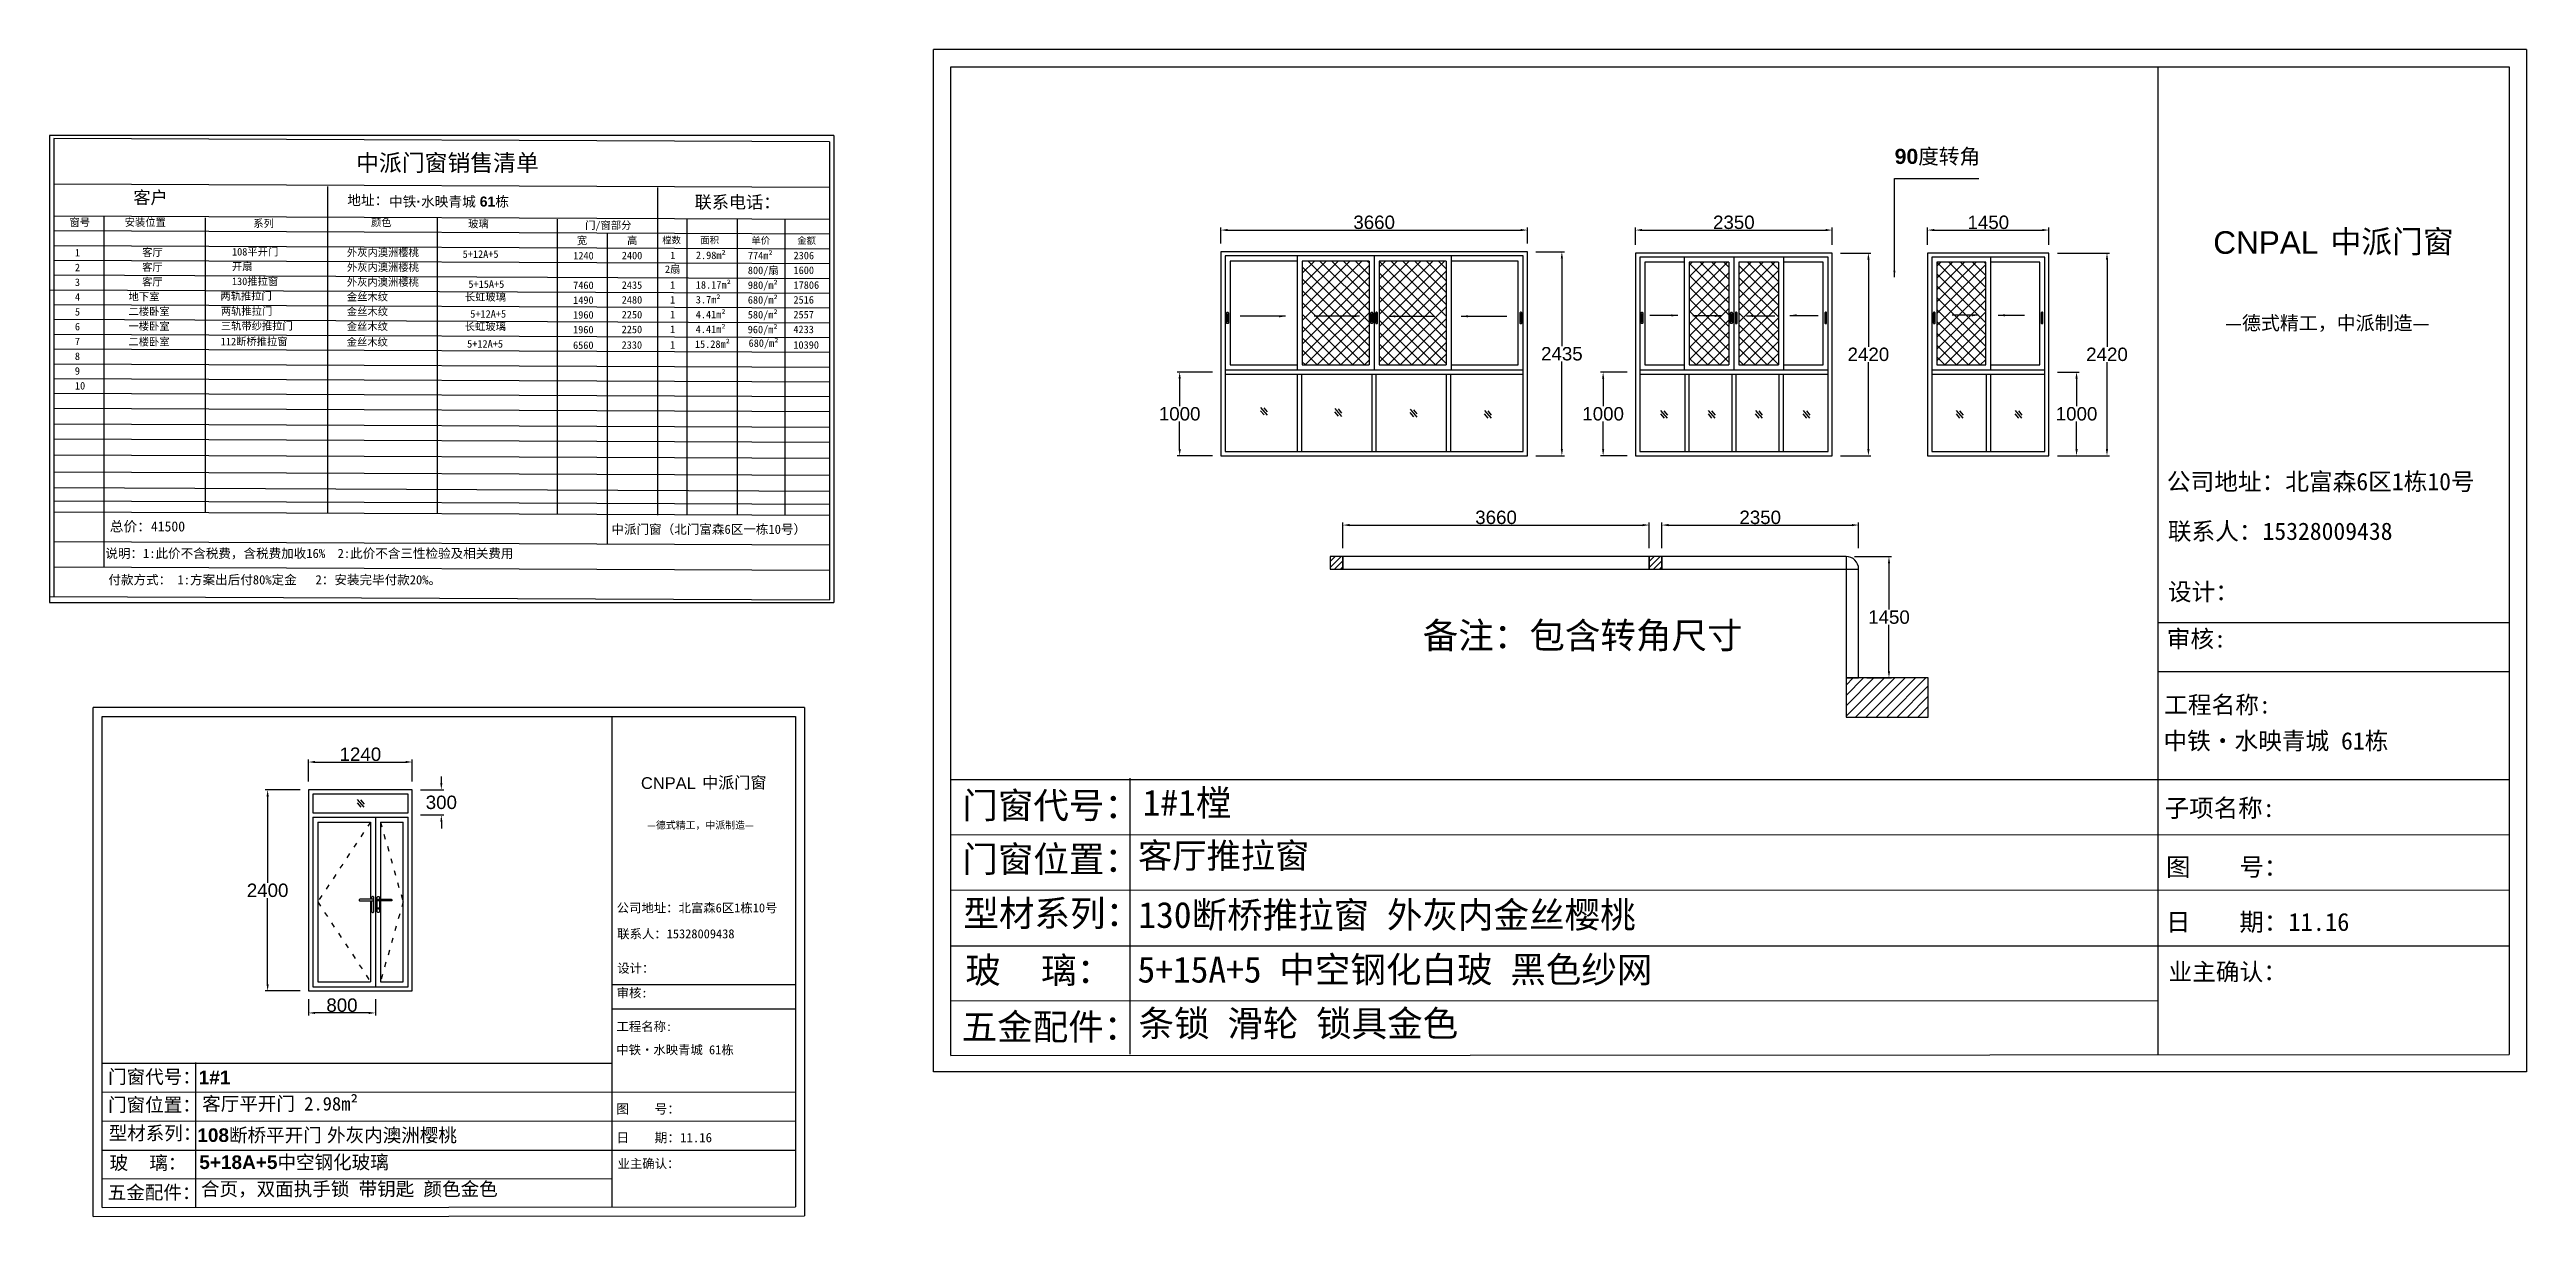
# Model space of a CAD drawing. Header units: inches. Extents: x -138455 to 599497, y -747149 to 13167.
# Drawn here: x 281208 to 310792, y -441854 to -427925 of the extents above; entities that cross this region are included whole.
import ezdxf

# ---------------------------------------------------------------- set-up
doc = ezdxf.new("R2010")
doc.units = ezdxf.units.IN
doc.header["$MEASUREMENT"] = 0
doc.header["$PDMODE"] = 35
doc.header["$PDSIZE"] = -3
doc.linetypes.add('ACAD_ISO03W100', pattern=[30, 12, -18])
doc.layers.add('0 @ 1', color=7, linetype='Continuous')
doc.styles.add('Annotative', font='arialbd.ttf')
doc.styles.add('MtXpl_', font='')
doc.styles.get("Standard").update_dxf_attribs({"font": 'arial.ttf'})
doc.styles.get('MtXpl_').set_extended_font_data('SimSun')
doc.dimstyles.get("Standard").update_dxf_attribs({"dimtxt": 80, "dimasz": 70, "dimexe": 40, "dimexo": 80, "dimgap": 0, "dimtad": 1, "dimtih": 1, "dimtoh": 1, "dimdec": 0, "dimzin": 0, "dimdsep": 46, "dimtxsty": 'Standard', "dimcen": 0.09, "dimadec": 0, "dimazin": 0, "dimtfac": 1, "dimtdec": 0, "dimtofl": 0, "dimtmove": 0, "dimatfit": 3, "dimfxl": 0, "dimtolj": 1, "dimtzin": 0, "dimarcsym": 0})

msp = doc.modelspace()

# ---------------------------------------------------------------- texts
for height, p in [(269.64, (307051, -430363.1)), (140.78, (288272, -436751.5))]:
    msp.add_text('CNPAL', height=height).set_placement(p)
at = {"style": 'MtXpl_'}
for s, height, p in [('中派门窗', 269.64, (308451, -430352)), ('—德式精工，中派制造—', 165.935, (307192, -431272.1)), ('公司地址：北富森6区1栋10号', 207.419, (306496.7, -433185.5)), ('联系人：15328009438', 207.419, (306508, -433778.4)), ('设计：', 207.42, (306508.3, -434500.7)), ('审核:', 207.42, (306495.1, -435063.1)), ('工程名称:', 207.42, (306464.8, -435850.3)), ('中铁·水映青城 61栋', 207.419, (306456.2, -436280.9)), ('中派门窗', 140.78, (289002.9, -436745.7)), ('子项名称:', 214.34, (306471.4, -437086.2)), ('—德式精工，中派制造—', 86.632, (288345.6, -437226)), ('图    号：', 214.34, (306486.8, -437789.1)), ('公司地址：北富森6区1栋10号', 108.29, (287982.6, -438225)), ('联系人：15328009438', 108.29, (287988.5, -438534.6)), ('日    期：11.16', 214.336, (306487.5, -438445.7)), ('设计：', 108.29, (287988.7, -438945.5)), ('业主确认：', 207.42, (306516.3, -439037)), ('审核:', 108.29, (287981.7, -439239.1)), ('工程名称:', 108.29, (287980.1, -439641)), ('中铁·水映青城 61栋', 108.29, (287977.7, -439918.6)), ('图    号：', 111.9, (287977.4, -440626.4)), ('日    期：11.16', 111.902, (287977.8, -440969.2)), ('业主确认：', 108.29, (287992.8, -441277.8))]:
    msp.add_text(s, height=height, dxfattribs=at).set_placement(p)
at = {"layer": '0 @ 1', "style": 'Annotative'}
for s, height, p in [('中铁·水映青城 61栋', 120, (285261.8, -429799.6)), ('门窗代号：', 311.13, (292110.2, -437102.7)), ('门窗位置：', 311.13, (292110.2, -437743.7)), ('型材系列：', 311.13, (292123.3, -438391.2)), ('玻    璃：', 311.13, (292145, -439070.1)), ('五金配件：', 311.13, (292102.5, -439746.6)), ('门窗代号：', 162.44, (281907.6, -440268)), ('1#1', 162.44, (282990.1, -440275.8)), ('门窗位置：', 162.44, (281907.6, -440602.6)), ('型材系列：', 162.44, (281914.4, -440940.7)), ('108断桥平开门 外灰内澳洲樱桃', 162.436, (282973.4, -440965.1)), ('玻    璃：', 162.44, (281925.8, -441295.1)), ('5+18A+5中空钢化玻璃', 162.436, (282996.9, -441288.1)), ('五金配件：', 162.44, (281903.6, -441648.3))]:
    msp.add_text(s, height=height, dxfattribs=at).set_placement(p)
at = {"layer": '0 @ 1', "attachment_point": 1, "style": 'Annotative'}
for s, width, heights, insert, char_height in [('{\\fSimSun|b1|i0|c134|p2;中派门窗销售清单}', 2802.276, [0], (284869.7, -429175.9), 200), ('90{\\fSimSun|b1|i0|c134|p2;度转角}', 1130.589, [0], (303246.3, -429110), 180.693), ('{\\fSimSun|b1|i0|c134|p2;客户}', 485.592, [0], (282209.9, -429616), 150), ('{\\fSimSun|b1|i0|c134|p2;地址：}', 3483.473, [0], (284764.5, -429662.7), 120), ('{\\fSimSun|b1|i0|c134|p2;联系电话：}', 1409.924, [0], (288914, -429671), 150), ('{\\fSimSun|b1|i0|c134|p2;窗号}', 485.592, [0], (281447.2, -429942.5), 90), ('{\\fSimSun|b1|i0|c134|p2;安装位置}', 706.927, [0], (282106.9, -429941.9), 90), ('{\\fSimSun|b1|i0|c134|p2;系列}', 485.592, [0], (283642.1, -429955.1), 90), ('{\\fSimSun|b1|i0|c134|p2;颜色}', 485.592, [0], (285048.2, -429943.8), 90), ('{\\fSimSun|b1|i0|c134|p2;玻璃}', 485.592, [0], (286208.6, -429959.7), 90), ('{\\fSimSun|b1|i0|c134|p2;门/窗部分}', 603.897, [0], (287605.9, -429977.4), 90), ('{\\fSimSun|b1|i0|c134|p2;1}', 485.592, [0], (281511.5, -430304.8), 90), ('{\\fSimSun|b1|i0|c134|p2;客厅}', 1226.654, [0], (282314.3, -430300), 90), ('{\\fSimSun|b1|i0|c134|p2;108平开门}', 1528.495, [129], (283387.7, -430293.4), 90), ('{\\fSimSun|b1|i0|c134|p2;外灰内澳洲樱桃}', 1460.301, [0], (284760.9, -430303.1), 90), ('{\\fSimSun|b1|i0|c134|p2;5+12A+5}', 1460.301, [0], (286142.4, -430321.2), 90), ('{\\fSimSun|b1|i0|c134|p2;1240}', 1460.301, [0], (287462.9, -430340.8), 90), ('{\\fSimSun|b1|i0|c134|p2;宽 }', 603.897, [0], (287507, -430159.5), 90), ('{\\fSimSun|b1|i0|c134|p2;2400}', 1460.301, [0], (288043.1, -430338.2), 90), ('{\\fSimSun|b1|i0|c134|p2;高 }', 603.897, [0], (288107, -430159.5), 90), ('{\\fSimSun|b1|i0|c134|p2;樘数}', 603.897, [0], (288525.9, -430159.7), 80), ('{\\fSimSun|b1|i0|c134|p2;1}', 102.542, [0], (288621.7, -430337), 90), ('{\\fSimSun|b1|i0|c134|p2;2.98m²}', 1460.301, [0], (288928.2, -430336), 90), ('{\\fSimSun|b1|i0|c134|p2;面积}', 603.897, [0], (288980.3, -430159.7), 80), ('{\\fSimSun|b1|i0|c134|p2;774m²}', 1460.301, [0], (289549.6, -430338.8), 90), ('{\\fSimSun|b1|i0|c134|p2;单价}', 603.897, [0], (289591.3, -430163.5), 80), ('{\\fSimSun|b1|i0|c134|p2;2306}', 1460.301, [0], (290094.9, -430338), 90), ('{\\fSimSun|b1|i0|c134|p2;金额}', 603.897, [0], (290138.2, -430164.9), 80), ('{\\fSimSun|b1|i0|c134|p2;3}', 485.592, [0], (281511.5, -430657.7), 90), ('{\\fSimSun|b1|i0|c134|p2;2}', 485.592, [0], (281511.5, -430481.2), 90), ('{\\fSimSun|b1|i0|c134|p2;客厅}', 1226.654, [0], (282313.3, -430653), 90), ('{\\fSimSun|b1|i0|c134|p2;客厅}', 1226.654, [0], (282313.8, -430476.5), 90), ('{\\fSimSun|b1|i0|c134|p2;开扇}', 1528.495, [129], (283387.2, -430469.9), 90), ('{\\fSimSun|b1|i0|c134|p2;130推拉窗}', 1528.495, [129], (283386.7, -430646.4), 90), ('{\\fSimSun|b1|i0|c134|p2;外灰内澳洲樱桃}', 1460.301, [0], (284759.9, -430656), 90), ('{\\fSimSun|b1|i0|c134|p2;外灰内澳洲樱桃}', 1460.301, [0], (284760.4, -430479.6), 90), ('{\\fSimSun|b1|i0|c134|p2;5+15A+5}', 1460.301, [0], (286211.1, -430679.5), 90), ('{\\fSimSun|b1|i0|c134|p2;7460}', 1460.301, [0], (287461.9, -430693.7), 90), ('{\\fSimSun|b1|i0|c134|p2;2435}', 1460.301, [0], (288042.1, -430691.2), 90), ('{\\fSimSun|b1|i0|c134|p2;2扇}', 535.353, [0], (288558.6, -430501.4), 90), ('{\\fSimSun|b1|i0|c134|p2;1}', 102.542, [0], (288620.7, -430689.9), 90), ('{\\fSimSun|b1|i0|c134|p2;18.17m²}', 1460.301, [0], (288927.2, -430688.9), 90), ('{\\fSimSun|b1|i0|c134|p2;800/扇}', 1460.301, [0], (289548.9, -430515.3), 90), ('{\\fSimSun|b1|i0|c134|p2;980/m²}', 1460.301, [0], (289548.6, -430691.8), 90), ('{\\fSimSun|b1|i0|c134|p2;1600}', 1460.301, [0], (290094.2, -430514.5), 90), ('{\\fSimSun|b1|i0|c134|p2;17806}', 1460.301, [0], (290094.2, -430691), 90), ('{\\fSimSun|b1|i0|c134|p2;4}', 485.592, [0], (281511.5, -430834.2), 90), ('{\\fSimSun|b1|i0|c134|p2;5}', 485.592, [0], (281511.5, -431010.6), 90), ('{\\fSimSun|b1|i0|c134|p2;地下室}', 1226.654, [0], (282152.6, -430829.6), 90), ('{\\fSimSun|b1|i0|c134|p2;二楼卧室}', 1226.654, [0], (282152.1, -431005.9), 90), ('{\\fSimSun|b1|i0|c134|p2;两轨推拉门}', 1528.495, [129], (283249.4, -430821.2), 90), ('{\\fSimSun|b1|i0|c134|p2;两轨推拉门}', 1528.495, [129], (283254.6, -431003), 90), ('{\\fSimSun|b1|i0|c134|p2;金丝木纹}', 1460.301, [0], (284759.9, -430832.6), 90), ('{\\fSimSun|b1|i0|c134|p2;金丝木纹}', 1460.301, [0], (284759.9, -431009), 90), ('{\\fSimSun|b1|i0|c134|p2;长虹玻璃}', 1460.301, [0], (286168.7, -430833.2), 90), ('{\\fSimSun|b1|i0|c134|p2;1490}', 1460.301, [0], (287461.9, -430870.3), 90), ('{\\fSimSun|b1|i0|c134|p2;2480}', 1460.301, [0], (288042.1, -430867.8), 90), ('{\\fSimSun|b1|i0|c134|p2;1}', 102.542, [0], (288620.7, -430866.5), 90), ('{\\fSimSun|b1|i0|c134|p2;4.41m²}', 1460.301, [0], (288926.7, -431041.8), 90), ('{\\fSimSun|b1|i0|c134|p2;3.7m²}', 1460.301, [0], (288927.2, -430865.5), 90), ('{\\fSimSun|b1|i0|c134|p2;580/m²}', 1460.301, [0], (289548.1, -431044.7), 90), ('{\\fSimSun|b1|i0|c134|p2;680/m²}', 1460.301, [0], (289548.6, -430868.3), 90), ('{\\fSimSun|b1|i0|c134|p2;2516}', 1460.301, [0], (290093.4, -430867.5), 90), ('{\\fSimSun|b1|i0|c134|p2;6}', 485.592, [0], (281511.5, -431187.1), 90), ('{\\fSimSun|b1|i0|c134|p2;一楼卧室}', 1226.654, [0], (282151.6, -431182.4), 90), ('{\\fSimSun|b1|i0|c134|p2;三轨带纱推拉门}', 1528.495, [129], (283254.6, -431179.4), 90), ('{\\fSimSun|b1|i0|c134|p2;金丝木纹}', 1460.301, [0], (284758.9, -431185.4), 90), ('{\\fSimSun|b1|i0|c134|p2;长虹玻璃}', 1460.301, [0], (286167.9, -431186), 90), ('{\\fSimSun|b1|i0|c134|p2;5+12A+5}', 1460.301, [0], (286233.1, -431035.3), 90), ('{\\fSimSun|b1|i0|c134|p2;1960}', 1460.301, [0], (287461.4, -431223.2), 90), ('{\\fSimSun|b1|i0|c134|p2;1960}', 1460.301, [0], (287461.9, -431046.7), 90), ('{\\fSimSun|b1|i0|c134|p2;2250}', 1460.301, [0], (288041.5, -431220.7), 90), ('{\\fSimSun|b1|i0|c134|p2;2250}', 1460.301, [0], (288042.1, -431044.2), 90), ('{\\fSimSun|b1|i0|c134|p2;1}', 102.542, [0], (288619.7, -431219.3), 90), ('{\\fSimSun|b1|i0|c134|p2;1}', 102.542, [0], (288620.2, -431042.8), 90), ('{\\fSimSun|b1|i0|c134|p2;4.41m²}', 1460.301, [0], (288926.2, -431218.3), 90), ('{\\fSimSun|b1|i0|c134|p2;960/m²}', 1460.301, [0], (289547.4, -431221.2), 90), ('{\\fSimSun|b1|i0|c134|p2;4233}', 1460.301, [0], (290092.6, -431220.4), 90), ('{\\fSimSun|b1|i0|c134|p2;2557}', 1460.301, [0], (290092.6, -431043.9), 90), ('{\\fSimSun|b1|i0|c134|p2;8}', 485.592, [0], (281511, -431540), 90), ('{\\fSimSun|b1|i0|c134|p2;7}', 485.592, [0], (281511.5, -431363.6), 90), ('{\\fSimSun|b1|i0|c134|p2;二楼卧室}', 1226.654, [0], (282150.8, -431368.1), 90), ('{\\fSimSun|b1|i0|c134|p2;112断桥推拉窗}', 1528.495, [129], (283253.3, -431365.1), 90), ('{\\fSimSun|b1|i0|c134|p2;金丝木纹}', 1460.301, [0], (284758.1, -431371.1), 90), ('{\\fSimSun|b1|i0|c134|p2;5+12A+5}', 1460.301, [0], (286195.9, -431393.2), 90), ('{\\fSimSun|b1|i0|c134|p2;6560}', 1460.301, [0], (287460.7, -431408.9), 90), ('{\\fSimSun|b1|i0|c134|p2;2330}', 1460.301, [0], (288040.8, -431406.3), 90), ('{\\fSimSun|b1|i0|c134|p2;1}', 102.542, [0], (288618.9, -431405), 90), ('{\\fSimSun|b1|i0|c134|p2;15.28m²}', 1460.301, [0], (288916.5, -431396.1), 90), ('{\\fSimSun|b1|i0|c134|p2;680/m²}', 1460.301, [0], (289557.6, -431384.1), 90), ('{\\fSimSun|b1|i0|c134|p2;10390}', 1460.301, [0], (290092.2, -431406.1), 90), ('{\\fSimSun|b1|i0|c134|p2;9}', 485.592, [0], (281510.5, -431716.5), 90), ('{\\fSimSun|b1|i0|c134|p2;10}', 485.592, [0], (281511.5, -431893), 90), ('{\\fSimSun|b1|i0|c134|p2;总价：41500}', 4715.707, [0], (281928, -433557.1), 120), ('{\\fSimSun|b1|i0|c134|p2;中派门窗（北门富森6区一栋10号）}', 2734.804, [0], (287919.2, -433596.3), 110), ('{\\fSimSun|b1|i0|c134|p2;说明：1:此价不含税费，含税费加收16%  2:此价不含三性检验及相关费用}', 6113.097, [0], (281874.8, -433884), 110), ('{\\fSimSun|b1|i0|c134|p2;付款方式： 1:方案出后付80%定金   2：安装完毕付款20%。}', 7146.186, [0], (281911.4, -434199.1), 110), ('{\\fSimSun|b1|i0|c134|p2;备注：包含转角尺寸}', 4396.385, [0], (297609.5, -434763), 311.128), ('{\\fSimSun|b1|i0|c134|p2;1#1樘}', 4396.385, [0], (294264.6, -436759.9), 311.128), ('{\\fSimSun|b1|i0|c134|p2;客厅推拉窗}', 14522.046, [0], (294209.1, -437396.7), 300), ('{\\fSimSun|b1|i0|c134|p2;130断桥推拉窗 外灰内金丝樱桃}', 11943.662, [0], (294213, -438099), 311.128), ('{\\fSimSun|b1|i0|c134|p2;5+15A+5 中空钢化白玻 黑色纱网}', 7839.588, [0], (294203.1, -438751.5), 311.128), ('{\\fSimSun|b1|i0|c134|p2;条锁 滑轮 锁具金色 }', 7563.173, [0], (294215.1, -439394.4), 311.128), ('{\\fSimSun|b1|i0|c134|p2;客厅平开门 2.98m²}', 4396.385, [0], (283031.7, -440427.6), 162.436), ('{\\fSimSun|b1|i0|c134|p2;合页，双面执手锁 带钥匙 颜色金色}', 7563.173, [0], (283017.1, -441445), 162.436)]:
    msp.add_mtext_dynamic_manual_height_columns(s, width=width, gutter_width=903.5, heights=heights, dxfattribs=dict(at, insert=insert, char_height=char_height))

# ---------------------------------------------------------------- blocks, each defined once
blk = doc.blocks.new('*D2090')
at = {"color": 0, "lineweight": -2, "transparency": 16777216}
for p, q in [((284301, -436662), (284301, -436400)), ((284381, -436430), (285461, -436430)), ((285541, -436662), (285541, -436400))]:
    blk.add_line(p, q, dxfattribs=at)
at = {"color": 0, "transparency": 16777216}
for points in [[(284381, -436416), (284381, -436443), (284301, -436430)], [(285461, -436416), (285461, -436443), (285541, -436430)]]:
    blk.add_solid(points, dxfattribs=at)
at = {"layer": 'Defpoints', "color": 0, "transparency": 16777216}
for p in [(285541, -436430), (284301, -436762), (285541, -436762)]:
    blk.add_point(p, dxfattribs=at)
at = {"color": 0, "transparency": 16777216, "insert": (284921, -436338), "char_height": 160, "attachment_point": 5}
blk.add_mtext('\\A1;1240', dxfattribs=at)
blk = doc.blocks.new('*D2091')
at = {"color": 0, "lineweight": -2, "transparency": 16777216}
for p, q in [((284201, -436762), (283783, -436762)), ((283813, -436842), (283813, -437870)), ((283813, -439082), (283813, -438053)), ((284201, -439162), (283783, -439162))]:
    blk.add_line(p, q, dxfattribs=at)
at = {"color": 0, "transparency": 16777216}
for points in [[(283800, -436842), (283827, -436842), (283813, -436762)], [(283800, -439082), (283827, -439082), (283813, -439162)]]:
    blk.add_solid(points, dxfattribs=at)
at = {"layer": 'Defpoints', "color": 0, "transparency": 16777216}
for p in [(284301, -436762), (283813, -439162), (284301, -439162)]:
    blk.add_point(p, dxfattribs=at)
at = {"color": 0, "transparency": 16777216, "insert": (283813, -437962), "char_height": 160, "attachment_point": 5}
blk.add_mtext('\\A1;2400', dxfattribs=at)
blk = doc.blocks.new('123as')
at = {"color": 0}
for p, q in [((90189, 51387), (90252, 51462)), ((90194, 51330), (90312, 51470)), ((90251, 51335), (90314, 51410))]:
    blk.add_line(p, q, dxfattribs=at)
blk = doc.blocks.new('*D2092')
at = {"color": 0, "lineweight": -2, "transparency": 16777216}
for p, q in [((285888, -436682), (285888, -436602)), ((285641, -436762), (285918, -436762)), ((285641, -437062), (285918, -437062)), ((285888, -437142), (285888, -437222))]:
    blk.add_line(p, q, dxfattribs=at)
at = {"color": 0, "transparency": 16777216}
for points in [[(285875, -436682), (285901, -436682), (285888, -436762)], [(285875, -437142), (285901, -437142), (285888, -437062)]]:
    blk.add_solid(points, dxfattribs=at)
at = {"layer": 'Defpoints', "color": 0, "transparency": 16777216}
for p in [(285541, -436762), (285888, -436762), (285541, -437062)]:
    blk.add_point(p, dxfattribs=at)
at = {"color": 0, "transparency": 16777216, "insert": (285888, -436912), "char_height": 160, "attachment_point": 5}
blk.add_mtext('\\A1;300', dxfattribs=at)
blk = doc.blocks.new('*D2097')
at = {"color": 0, "lineweight": -2, "transparency": 16777216}
for p, q in [((295199, -430239), (295199, -430050)), ((295279, -430080), (298779, -430080)), ((298859, -430239), (298859, -430050))]:
    blk.add_line(p, q, dxfattribs=at)
at = {"color": 0, "transparency": 16777216}
for points in [[(295279, -430066), (295279, -430093), (295199, -430080)], [(298779, -430066), (298779, -430093), (298859, -430080)]]:
    blk.add_solid(points, dxfattribs=at)
at = {"layer": 'Defpoints', "color": 0, "transparency": 16777216}
for p in [(298859, -430080), (295199, -430339), (298859, -430339)]:
    blk.add_point(p, dxfattribs=at)
at = {"color": 0, "transparency": 16777216, "insert": (297029, -429988), "char_height": 160, "attachment_point": 5}
blk.add_mtext('\\A1;3660', dxfattribs=at)
blk = doc.blocks.new('*D2098')
at = {"color": 0, "lineweight": -2, "transparency": 16777216}
for p, q in [((298959, -430339), (299301, -430339)), ((299271, -430419), (299271, -431465)), ((299271, -432694), (299271, -431648)), ((298959, -432774), (299301, -432774))]:
    blk.add_line(p, q, dxfattribs=at)
at = {"color": 0, "transparency": 16777216}
for points in [[(299258, -430419), (299284, -430419), (299271, -430339)], [(299258, -432694), (299284, -432694), (299271, -432774)]]:
    blk.add_solid(points, dxfattribs=at)
at = {"layer": 'Defpoints', "color": 0, "transparency": 16777216}
for p in [(298859, -430339), (298859, -432774), (299271, -432774)]:
    blk.add_point(p, dxfattribs=at)
at = {"color": 0, "transparency": 16777216, "insert": (299271, -431557), "char_height": 160, "attachment_point": 5}
blk.add_mtext('\\A1;2435', dxfattribs=at)
blk = doc.blocks.new('*D2099')
at = {"color": 0, "lineweight": -2, "transparency": 16777216}
for p, q in [((295099, -431774), (294676, -431774)), ((294706, -431854), (294706, -432182)), ((294706, -432694), (294706, -432366)), ((295099, -432774), (294676, -432774))]:
    blk.add_line(p, q, dxfattribs=at)
at = {"color": 0, "transparency": 16777216}
for points in [[(294693, -431854), (294720, -431854), (294706, -431774)], [(294693, -432694), (294720, -432694), (294706, -432774)]]:
    blk.add_solid(points, dxfattribs=at)
at = {"layer": 'Defpoints', "color": 0, "transparency": 16777216}
for p in [(295199, -431774), (294706, -432774), (295199, -432774)]:
    blk.add_point(p, dxfattribs=at)
at = {"color": 0, "transparency": 16777216, "insert": (294706, -432274), "char_height": 160, "attachment_point": 5}
blk.add_mtext('\\A1;1000', dxfattribs=at)
blk = doc.blocks.new('*D2100')
at = {"color": 0, "lineweight": -2, "transparency": 16777216}
for p, q in [((284301, -439262), (284301, -439455)), ((285101, -439262), (285101, -439455)), ((285021, -439425), (284381, -439425))]:
    blk.add_line(p, q, dxfattribs=at)
at = {"color": 0, "transparency": 16777216}
for points in [[(284381, -439412), (284381, -439438), (284301, -439425)], [(285021, -439412), (285021, -439438), (285101, -439425)]]:
    blk.add_solid(points, dxfattribs=at)
at = {"layer": 'Defpoints', "color": 0, "transparency": 16777216}
for p in [(284301, -439162), (285101, -439162), (284301, -439425)]:
    blk.add_point(p, dxfattribs=at)
at = {"color": 0, "transparency": 16777216, "insert": (284701, -439333), "char_height": 160, "attachment_point": 5}
blk.add_mtext('\\A1;800', dxfattribs=at)
blk = doc.blocks.new('*D2101')
at = {"color": 0, "lineweight": -2, "transparency": 16777216}
for p, q in [((302600, -430354), (302962, -430354)), ((302932, -430434), (302932, -431472)), ((302932, -432694), (302932, -431656)), ((302600, -432774), (302962, -432774))]:
    blk.add_line(p, q, dxfattribs=at)
at = {"color": 0, "transparency": 16777216}
for points in [[(302919, -430434), (302946, -430434), (302932, -430354)], [(302919, -432694), (302946, -432694), (302932, -432774)]]:
    blk.add_solid(points, dxfattribs=at)
at = {"layer": 'Defpoints', "color": 0, "transparency": 16777216}
for p in [(302500, -430354), (302500, -432774), (302932, -432774)]:
    blk.add_point(p, dxfattribs=at)
at = {"color": 0, "transparency": 16777216, "insert": (302932, -431564), "char_height": 160, "attachment_point": 5}
blk.add_mtext('\\A1;2420', dxfattribs=at)
blk = doc.blocks.new('*D2102')
at = {"color": 0, "lineweight": -2, "transparency": 16777216}
for p, q in [((300150, -430254), (300150, -430050)), ((300230, -430080), (302420, -430080)), ((302500, -430254), (302500, -430050))]:
    blk.add_line(p, q, dxfattribs=at)
at = {"color": 0, "transparency": 16777216}
for points in [[(300230, -430066), (300230, -430093), (300150, -430080)], [(302420, -430066), (302420, -430093), (302500, -430080)]]:
    blk.add_solid(points, dxfattribs=at)
at = {"layer": 'Defpoints', "color": 0, "transparency": 16777216}
for p in [(302500, -430080), (300150, -430354), (302500, -430354)]:
    blk.add_point(p, dxfattribs=at)
at = {"color": 0, "transparency": 16777216, "insert": (301325, -429988), "char_height": 160, "attachment_point": 5}
blk.add_mtext('\\A1;2350', dxfattribs=at)
blk = doc.blocks.new('*D2103')
at = {"color": 0, "lineweight": -2, "transparency": 16777216}
for p, q in [((300050, -431774), (299734, -431774)), ((299764, -431854), (299764, -432182)), ((299764, -432694), (299764, -432366)), ((300050, -432774), (299734, -432774))]:
    blk.add_line(p, q, dxfattribs=at)
at = {"color": 0, "transparency": 16777216}
for points in [[(299751, -431854), (299777, -431854), (299764, -431774)], [(299751, -432694), (299777, -432694), (299764, -432774)]]:
    blk.add_solid(points, dxfattribs=at)
at = {"layer": 'Defpoints', "color": 0, "transparency": 16777216}
for p in [(300150, -431774), (299764, -432774), (300150, -432774)]:
    blk.add_point(p, dxfattribs=at)
at = {"color": 0, "transparency": 16777216, "insert": (299764, -432274), "char_height": 160, "attachment_point": 5}
blk.add_mtext('\\A1;1000', dxfattribs=at)
blk = doc.blocks.new('*D2104')
at = {"color": 0, "lineweight": -2, "transparency": 16777216}
for p, q in [((305189, -430354), (305812, -430354)), ((305782, -430434), (305782, -431472)), ((305782, -432694), (305782, -431656)), ((305189, -432774), (305812, -432774))]:
    blk.add_line(p, q, dxfattribs=at)
at = {"color": 0, "transparency": 16777216}
for points in [[(305768, -430434), (305795, -430434), (305782, -430354)], [(305768, -432694), (305795, -432694), (305782, -432774)]]:
    blk.add_solid(points, dxfattribs=at)
at = {"layer": 'Defpoints', "color": 0, "transparency": 16777216}
for p in [(305089, -430354), (305089, -432774), (305782, -432774)]:
    blk.add_point(p, dxfattribs=at)
at = {"color": 0, "transparency": 16777216, "insert": (305782, -431564), "char_height": 160, "attachment_point": 5}
blk.add_mtext('\\A1;2420', dxfattribs=at)
blk = doc.blocks.new('*D2105')
at = {"color": 0, "lineweight": -2, "transparency": 16777216}
for p, q in [((303639, -430254), (303639, -430050)), ((303719, -430080), (305009, -430080)), ((305089, -430254), (305089, -430050))]:
    blk.add_line(p, q, dxfattribs=at)
at = {"color": 0, "transparency": 16777216}
for points in [[(303719, -430066), (303719, -430093), (303639, -430080)], [(305009, -430066), (305009, -430093), (305089, -430080)]]:
    blk.add_solid(points, dxfattribs=at)
at = {"layer": 'Defpoints', "color": 0, "transparency": 16777216}
for p in [(305089, -430080), (303639, -430354), (305089, -430354)]:
    blk.add_point(p, dxfattribs=at)
at = {"color": 0, "transparency": 16777216, "insert": (304364, -429988), "char_height": 160, "attachment_point": 5}
blk.add_mtext('\\A1;1450', dxfattribs=at)
blk = doc.blocks.new('*D2106')
at = {"color": 0, "lineweight": -2, "transparency": 16777216}
for p, q in [((305189, -431774), (305448, -431774)), ((305418, -431854), (305418, -432182)), ((305418, -432694), (305418, -432366)), ((305189, -432774), (305448, -432774))]:
    blk.add_line(p, q, dxfattribs=at)
at = {"color": 0, "transparency": 16777216}
for points in [[(305405, -431854), (305432, -431854), (305418, -431774)], [(305405, -432694), (305432, -432694), (305418, -432774)]]:
    blk.add_solid(points, dxfattribs=at)
at = {"layer": 'Defpoints', "color": 0, "transparency": 16777216}
for p in [(305089, -431774), (305089, -432774), (305418, -432774)]:
    blk.add_point(p, dxfattribs=at)
at = {"color": 0, "transparency": 16777216, "insert": (305418, -432274), "char_height": 160, "attachment_point": 5}
blk.add_mtext('\\A1;1000', dxfattribs=at)
blk = doc.blocks.new('*D2118')
at = {"color": 0, "lineweight": -2, "transparency": 16777216}
for p, q in [((296655, -433876), (296655, -433571)), ((296735, -433601), (300235, -433601)), ((300315, -433876), (300315, -433571))]:
    blk.add_line(p, q, dxfattribs=at)
at = {"color": 0, "transparency": 16777216}
for points in [[(296735, -433588), (296735, -433615), (296655, -433601)], [(300235, -433588), (300235, -433615), (300315, -433601)]]:
    blk.add_solid(points, dxfattribs=at)
at = {"layer": 'Defpoints', "color": 0, "transparency": 16777216}
for p in [(300315, -433601), (296655, -433976), (300315, -433976)]:
    blk.add_point(p, dxfattribs=at)
at = {"color": 0, "transparency": 16777216, "insert": (298485, -433510), "char_height": 160, "attachment_point": 5}
blk.add_mtext('\\A1;3660', dxfattribs=at)
blk = doc.blocks.new('*D2119')
at = {"color": 0, "lineweight": -2, "transparency": 16777216}
for p, q in [((300465, -433876), (300465, -433571)), ((300545, -433601), (302735, -433601)), ((302815, -433876), (302815, -433571))]:
    blk.add_line(p, q, dxfattribs=at)
at = {"color": 0, "transparency": 16777216}
for points in [[(300545, -433588), (300545, -433615), (300465, -433601)], [(302735, -433588), (302735, -433615), (302815, -433601)]]:
    blk.add_solid(points, dxfattribs=at)
at = {"layer": 'Defpoints', "color": 0, "transparency": 16777216}
for p in [(302815, -433601), (300465, -433976), (302815, -433976)]:
    blk.add_point(p, dxfattribs=at)
at = {"color": 0, "transparency": 16777216, "insert": (301640, -433510), "char_height": 160, "attachment_point": 5}
blk.add_mtext('\\A1;2350', dxfattribs=at)
blk = doc.blocks.new('*D2120')
at = {"color": 0, "lineweight": -2, "transparency": 16777216}
for p, q in [((302765, -433976), (303208, -433976)), ((303178, -434056), (303178, -434610)), ((303178, -435346), (303178, -434793)), ((302915, -435426), (303208, -435426))]:
    blk.add_line(p, q, dxfattribs=at)
at = {"color": 0, "transparency": 16777216}
for points in [[(303165, -434056), (303191, -434056), (303178, -433976)], [(303165, -435346), (303191, -435346), (303178, -435426)]]:
    blk.add_solid(points, dxfattribs=at)
at = {"layer": 'Defpoints', "color": 0, "transparency": 16777216}
for p in [(302665, -433976), (303178, -433976), (302815, -435426)]:
    blk.add_point(p, dxfattribs=at)
at = {"color": 0, "transparency": 16777216, "insert": (303178, -434701), "char_height": 160, "attachment_point": 5}
blk.add_mtext('\\A1;1450', dxfattribs=at)

# ---------------------------------------------------------------- dimensions: what is measured, and where the dimension line sits
for base, p1, p2, picture, middle in [((298859.2, -430079.6), (295199.2, -430339.1), (298859.2, -430339.1), '*D2097', (297029.2, -429987.9)), ((302500.5, -430079.6), (300150.5, -430354.1), (302500.5, -430354.1), '*D2102', (301325.5, -429987.9)), ((305088.8, -430079.6), (303638.8, -430354.1), (305088.8, -430354.1), '*D2105', (304363.8, -429987.9)), ((300315.3, -433601.4), (296655.3, -433976.4), (300315.3, -433976.4), '*D2118', (298485.3, -433509.6)), ((302815.3, -433601.4), (300465.3, -433976.4), (302815.3, -433976.4), '*D2119', (301640.3, -433509.6)), ((285541.2, -436429.5), (284301.2, -436761.7), (285541.2, -436761.7), '*D2090', (284921.2, -436337.8)), ((284301.2, -439424.9), (285101.2, -439161.7), (284301.2, -439161.7), '*D2100', (284701.2, -439333.2))]:
    dim = msp.add_linear_dim(base=base, p1=p1, p2=p2, dimstyle='Standard', override={"dimtxt": 160, "dimasz": 80, "dimexe": 30, "dimexo": 100, "dimgap": 10, "dimfxl": 100})
    dim.commit()
    dim.dimension.update_dxf_attribs({"geometry": picture, "text_midpoint": middle})
for base, p1, p2, picture, middle in [((299271, -432774.1), (298859.2, -430339.1), (298859.2, -432774.1), '*D2098', (299271, -431556.6)), ((302932.4, -432774.1), (302500.5, -430354.1), (302500.5, -432774.1), '*D2101', (302932.4, -431564.1)), ((294706.5, -432774.1), (295199.2, -431774.1), (295199.2, -432774.1), '*D2099', (294706.5, -432274.1)), ((299764.1, -432774.1), (300150.5, -431774.1), (300150.5, -432774.1), '*D2103', (299764.1, -432274.1)), ((305418.4, -432774.1), (305088.8, -431774.1), (305088.8, -432774.1), '*D2106', (305418.4, -432274.1)), ((303178, -433976.4), (302815.3, -435426.4), (302665.3, -433976.4), '*D2120', (303178, -434701.4)), ((285888.1, -436761.7), (285541.2, -437061.7), (285541.2, -436761.7), '*D2092', (285888.1, -436911.7)), ((283813.3, -439161.7), (284301.2, -436761.7), (284301.2, -439161.7), '*D2091', (283813.3, -437961.7))]:
    dim = msp.add_linear_dim(base=base, p1=p1, p2=p2, angle=90, dimstyle='Standard', override={"dimtxt": 160, "dimasz": 80, "dimexe": 30, "dimexo": 100, "dimgap": 10, "dimfxl": 100})
    dim.commit()
    dim.dimension.update_dxf_attribs({"geometry": picture, "text_midpoint": middle})
dim = msp.add_linear_dim(base=(305781.6, -432774.1), p1=(305088.8, -430354.1), p2=(305088.8, -432774.1), angle=90, dimstyle='Standard', override={"dimtxt": 160, "dimasz": 80, "dimexe": 30, "dimexo": 100, "dimgap": 10, "dimfxl": 100})
dim.commit()
dim.dimension.update_dxf_attribs({"geometry": '*D2104', "text_midpoint": (305781.6, -431564.1), "dimtype": 160})

# ---------------------------------------------------------------- hatches: boundary and pattern name
h = msp.add_hatch()
h.set_pattern_fill('ANSI37', color=256, scale=800)
h.paths.add_polyline_path([(296169.2, -430449.1), (296169.2, -431689.1), (296969.2, -431689.1), (296969.2, -430449.1)])
h.paths.add_polyline_path([(297089.2, -430449.1), (297089.2, -431689.1), (297889.2, -431689.1), (297889.2, -430449.1)])
h = msp.add_hatch()
h.set_pattern_fill('ANSI37', color=256, scale=800)
h.paths.add_polyline_path([(301265.5, -430464.1), (300793, -430464.1), (300793, -431689.1), (301265.5, -431689.1)])
h.paths.add_polyline_path([(301385.5, -430464.1), (301385.5, -431689.1), (301858, -431689.1), (301858, -430464.1)])
h = msp.add_hatch()
h.set_pattern_fill('ANSI37', color=256, scale=800)
h.paths.add_polyline_path([(304333.8, -430464.1), (303748.8, -430464.1), (303748.8, -431689.1), (304333.8, -431689.1)])
h = msp.add_hatch()
h.set_pattern_fill('ANSI31', color=256, scale=400)
h.set_pattern_definition([(45, (2297.6, 146.51), (-35.355339, 35.355339), [])])
h.paths.add_polyline_path([(296505.3, -434126.4), (296655.3, -434126.4), (296655.3, -433976.4), (296505.3, -433976.4)])
h = msp.add_hatch()
h.set_pattern_fill('ANSI31', color=256, scale=400)
h.set_pattern_definition([(45, (6107.6, 146.51), (-35.355339, 35.355339), [])])
h.paths.add_polyline_path([(300315.3, -434126.4), (300465.3, -434126.4), (300465.3, -433976.4), (300315.3, -433976.4)])
h = msp.add_hatch()
h.set_pattern_fill('ANSI31', color=256, scale=700)
h.set_pattern_definition([(45, (9290.19, 86.51), (-61.871843, 61.871843), [])])
h.paths.add_polyline_path([(303647.9, -435426.4), (302665.3, -435426.4), (302665.3, -435893.4), (303647.9, -435893.4)])

# ---------------------------------------------------------------- linework, layer by layer
for p, q in [((310791.7, -427925), (291766.7, -427925)), ((291766.7, -440128.9), (291766.7, -427925)), ((310791.7, -427925), (310791.7, -440128.9)), ((291974.1, -428131.7), (310585, -428131.7)), ((291974.1, -439933.2), (291974.1, -428131.7)), ((306388.8, -428131.7), (306388.8, -439922.3)), ((310585, -428131.7), (310585, -439921.6)), ((281208.5, -428951.5), (281208.5, -434527.1)), ((290575.5, -428951.5), (281208.5, -428951.5)), ((290575.5, -428951.5), (290575.5, -434527.1)), ((290525.5, -429026.7), (281258.5, -428986.5)), ((281258.5, -428986.5), (281258.5, -434451.9)), ((290525.5, -429026.7), (290525.5, -434492)), ((290525.5, -429573), (281258.5, -429532.9)), ((284530.2, -429558), (284530.2, -432244.9)), ((288470.5, -429573), (288470.5, -433483.5)), ((281258.5, -429909.9), (290525.5, -429950)), ((281258.5, -430086.4), (290525.5, -430126.5)), ((281858.5, -429909.9), (281858.5, -431498.1)), ((283068.5, -429935), (283068.5, -433448.3)), ((285838.8, -429935), (285838.8, -433455.9)), ((287270.5, -429950), (287270.5, -433473.8)), ((287870.5, -430126.5), (287870.5, -433483.5)), ((288821.6, -429950), (288821.6, -433483.5)), ((289421.6, -429950), (289421.6, -431538.3)), ((289990.9, -429950), (289990.9, -433483.5)), ((281258.5, -430262.8), (290525.5, -430303)), ((298859.2, -430339.1), (295199.2, -430339.1)), ((295199.2, -430339.1), (295199.2, -432774.1)), ((298809.2, -430389.1), (295249.2, -430389.1)), ((295249.2, -430389.1), (295249.2, -432724.1)), ((296109.2, -430389.1), (296109.2, -431749.1)), ((297029.2, -430389.1), (297029.2, -431749.1)), ((297949.2, -430389.1), (297949.2, -431749.1)), ((298809.2, -432724.1), (298809.2, -430389.1)), ((298859.2, -432774.1), (298859.2, -430339.1)), ((302500.5, -430354.1), (300150.5, -430354.1)), ((300150.5, -430354.1), (300150.5, -432774.1)), ((302450.5, -430404.1), (300200.5, -430404.1)), ((300200.5, -430404.1), (300200.5, -432724.1)), ((300733, -430404.1), (300733, -431749.1)), ((301325.5, -430404.1), (301325.5, -431749.1)), ((301918, -430404.1), (301918, -431749.1)), ((302450.5, -432724.1), (302450.5, -430404.1)), ((302500.5, -432774.1), (302500.5, -430354.1)), ((305088.8, -430354.1), (303638.8, -430354.1)), ((303638.8, -430354.1), (303638.8, -432774.1)), ((305038.8, -430404.1), (303688.8, -430404.1)), ((303688.8, -430404.1), (303688.8, -432724.1)), ((304393.8, -431749.1), (304393.8, -430404.1)), ((305038.8, -432724.1), (305038.8, -430404.1)), ((305088.8, -432774.1), (305088.8, -430354.1)), ((281258.5, -430439.3), (290525.5, -430479.4)), ((281258.5, -430615.8), (290525.5, -430655.9)), ((295309.2, -430449.1), (295309.2, -431689.1)), ((296109.2, -430449.1), (295309.2, -430449.1)), ((296969.2, -430449.1), (296169.2, -430449.1)), ((296169.2, -430449.1), (296169.2, -431689.1)), ((296969.2, -430449.1), (296969.2, -431689.1)), ((297089.2, -430449.1), (297089.2, -431689.1)), ((297889.2, -430449.1), (297089.2, -430449.1)), ((297889.2, -430449.1), (297889.2, -431689.1)), ((298749.2, -430449.1), (297949.2, -430449.1)), ((298749.2, -431689.1), (298749.2, -430449.1)), ((300260.5, -430464.1), (300260.5, -431689.1)), ((300733, -430464.1), (300260.5, -430464.1)), ((300793, -430464.1), (300793, -431689.1)), ((301265.5, -430464.1), (300793, -430464.1)), ((301265.5, -430464.1), (301265.5, -431689.1)), ((301385.5, -430464.1), (301385.5, -431689.1)), ((301858, -430464.1), (301385.5, -430464.1)), ((301858, -430464.1), (301858, -431689.1)), ((302390.5, -430464.1), (301918, -430464.1)), ((302390.5, -431689.1), (302390.5, -430464.1)), ((303748.8, -430464.1), (303748.8, -431689.1)), ((304333.8, -430464.1), (303748.8, -430464.1)), ((304333.8, -431689.1), (304333.8, -430464.1)), ((304978.8, -430464.1), (304393.8, -430464.1)), ((304978.8, -431689.1), (304978.8, -430464.1)), ((281208.5, -430792.2), (290525.5, -430832.4)), ((281258.5, -430968.7), (290525.5, -431008.8)), ((281258.5, -431145.2), (290525.5, -431185.3)), ((281258.5, -431321.7), (290525.5, -431361.8)), ((281258.5, -431498.1), (290525.5, -431538.3)), ((281858.5, -431498.1), (281858.5, -434099.9)), ((289421.6, -431538.3), (289421.6, -433483.5)), ((281258.5, -431674.6), (290525.5, -431714.7)), ((281258.5, -431851.1), (290525.5, -431891.2)), ((295249.2, -431749.1), (298809.2, -431749.1)), ((295249.2, -431799.1), (298809.2, -431799.1)), ((295309.2, -431689.1), (296109.2, -431689.1)), ((296114.2, -432724.1), (296114.2, -431799.1)), ((296164.2, -432724.1), (296164.2, -431799.1)), ((296169.2, -431689.1), (296969.2, -431689.1)), ((297004.2, -432724.1), (297004.2, -431799.1)), ((297054.2, -432724.1), (297054.2, -431799.1)), ((297089.2, -431689.1), (297889.2, -431689.1)), ((297894.2, -432724.1), (297894.2, -431799.1)), ((297944.2, -432724.1), (297944.2, -431799.1)), ((297949.2, -431689.1), (298749.2, -431689.1)), ((300200.5, -431749.1), (302450.5, -431749.1)), ((300200.5, -431799.1), (302450.5, -431799.1)), ((300260.5, -431689.1), (300733, -431689.1)), ((300738, -431799.1), (300738, -432724.1)), ((300788, -431799.1), (300788, -432724.1)), ((300793, -431689.1), (301265.5, -431689.1)), ((301300.5, -431799.1), (301300.5, -432724.1)), ((301350.5, -431799.1), (301350.5, -432724.1)), ((301385.5, -431689.1), (301858, -431689.1)), ((301863, -431799.1), (301863, -432724.1)), ((301913, -431799.1), (301913, -432724.1)), ((301918, -431689.1), (302390.5, -431689.1)), ((303688.8, -431749.1), (305038.8, -431749.1)), ((303688.8, -431799.1), (305038.8, -431799.1)), ((303748.8, -431689.1), (304333.8, -431689.1)), ((304338.8, -431799.1), (304338.8, -432724.1)), ((304388.8, -431799.1), (304388.8, -432724.1)), ((304393.8, -431689.1), (304978.8, -431689.1)), ((281258.5, -432027.5), (290525.5, -432067.7)), ((281258.5, -432204), (290525.5, -432244.1)), ((281258.5, -432393.2), (290525.5, -432433.3)), ((284530.2, -432244.9), (284530.2, -433452.6)), ((281258.5, -432571.5), (290525.5, -432611.6)), ((281258.5, -432762.1), (290525.5, -432802.2)), ((295199.2, -432774.1), (298859.2, -432774.1)), ((295249.2, -432724.1), (298809.2, -432724.1)), ((300150.5, -432774.1), (302500.5, -432774.1)), ((300200.5, -432724.1), (302450.5, -432724.1)), ((303638.8, -432774.1), (305088.8, -432774.1)), ((303688.8, -432724.1), (305038.8, -432724.1)), ((281258.5, -432963.9), (290525.5, -433004)), ((281258.5, -433154.5), (290525.5, -433194.7)), ((281258.5, -433310.4), (290525.5, -433350.5)), ((281258.5, -433443.3), (290525.5, -433483.5)), ((287870.5, -433483.5), (287870.5, -433828.5)), ((281258.5, -433796.3), (290525.5, -433836.4)), ((302665.3, -433976.4), (300465.3, -433976.4)), ((300465.3, -433976.4), (300465.3, -434126.4)), ((302665.3, -433976.4), (302665.3, -435426.4)), ((281258.5, -434099.9), (290525.5, -434140)), ((300465.3, -434126.4), (302815.3, -434126.4)), ((302815.3, -435426.4), (302815.3, -434126.4)), ((281208.5, -434451.9), (290525.5, -434492)), ((281208.5, -434527.1), (290575.5, -434527.1)), ((306388.8, -434766.1), (310585, -434766.1)), ((302665.3, -435426.4), (302815.3, -435426.4)), ((306388.8, -435347.3), (310585, -435347.3)), ((290225, -435778.3), (281728.3, -435778.3)), ((281728.3, -441854.1), (281728.3, -435778.3)), ((281836.6, -435886.2), (290117, -435886.2)), ((281836.6, -441745.8), (281836.6, -435886.2)), ((287926.2, -435886.2), (287926.2, -441740.1)), ((290117, -435886.2), (290117, -441739.7)), ((290225, -435778.3), (290225, -441847.9)), ((291972, -436636.7), (310585, -436636.7)), ((294109.6, -436620.5), (294110.5, -439918.4)), ((285541.2, -436761.7), (284301.2, -436761.7)), ((284301.2, -436761.7), (284301.2, -439161.7)), ((285541.2, -439161.7), (285541.2, -436761.7)), ((284351.2, -437036.7), (285491.2, -437036.7)), ((284351.2, -437086.7), (285491.2, -437086.7)), ((284351.2, -437086.7), (284351.2, -439111.7)), ((284411.2, -437146.7), (285041.2, -437146.7)), ((284411.2, -437146.7), (284411.2, -439051.7)), ((285041.2, -437146.7), (285041.2, -438068.7)), ((285101.2, -437086.7), (285101.2, -439111.7)), ((285161.2, -437146.7), (285161.2, -438068.7)), ((285161.2, -437146.7), (285431.2, -437146.7)), ((285431.2, -439051.7), (285431.2, -437146.7)), ((285491.2, -439111.7), (285491.2, -437086.7)), ((291972.5, -437298.8), (310585, -437294.3)), ((285041.2, -438088.7), (285041.2, -439051.7)), ((285161.2, -438088.7), (285161.2, -439051.7)), ((291972.9, -437961.1), (310585, -437956.6)), ((291973.3, -438623.8), (310585, -438623.8)), ((284301.2, -439161.7), (285541.2, -439161.7)), ((284351.2, -439111.7), (285491.2, -439111.7)), ((284411.2, -439051.7), (285041.2, -439051.7)), ((285161.2, -439051.7), (285431.2, -439051.7)), ((287926.2, -439084.1), (290117, -439084.1)), ((291973.7, -439281.1), (306388.8, -439275.2)), ((287926.2, -439374.2), (290117, -439374.2)), ((281835.5, -440024.7), (287926.2, -440024.7)), ((282951.5, -440016.2), (282951.9, -441738)), ((310791.7, -440128.9), (291766.7, -440128.9)), ((291974.1, -439933.2), (310585, -439921.6)), ((281835.7, -440370.3), (290117, -440368)), ((281835.9, -440716.1), (290117, -440713.8)), ((281836.1, -441062.1), (290117, -441062.1)), ((281836.3, -441405.3), (287926.2, -441402.2)), ((281728.3, -441854.1), (290225, -441847.9)), ((281836.6, -441745.8), (290117, -441739.7))]:
    msp.add_line(p, q)
at = {"color": 0}
for points in [[(295277.7, -431196.9), (295277.7, -431196.9, -0.4142136), (295266.7, -431185.9), (295266.7, -431070.2, -0.4142136), (295277.7, -431059.2), (295277.7, -431059.2, -0.4142136), (295288.6, -431070.2), (295288.6, -431185.9, -0.4142136)], [(295277.7, -431175), (295277.7, -431175, -0.4142136), (295272.2, -431169.5), (295272.2, -431086.6, -0.4142136), (295277.7, -431081.1), (295277.7, -431081.1, -0.4142136), (295283.1, -431086.6), (295283.1, -431169.5, -0.4142136)], [(297000.6, -431196.9), (297000.6, -431196.9, -0.4142136), (296989.7, -431185.9), (296989.7, -431070.2, -0.4142136), (297000.6, -431059.2), (297000.6, -431059.2, -0.4142136), (297011.6, -431070.2), (297011.6, -431185.9, -0.4142136)], [(297000.6, -431175), (297000.6, -431175, -0.4142136), (296995.2, -431169.5), (296995.2, -431086.6, -0.4142136), (297000.6, -431081.1), (297000.6, -431081.1, -0.4142136), (297006.1, -431086.6), (297006.1, -431169.5, -0.4142136)], [(297057.9, -431196.9), (297057.9, -431196.9, 0.4142136), (297068.8, -431185.9), (297068.8, -431070.2, 0.4142136), (297057.9, -431059.2), (297057.9, -431059.2, 0.4142136), (297046.9, -431070.2), (297046.9, -431185.9, 0.4142136)], [(297057.9, -431175), (297057.9, -431175, 0.4142136), (297063.3, -431169.5), (297063.3, -431086.6, 0.4142136), (297057.9, -431081.1), (297057.9, -431081.1, 0.4142136), (297052.4, -431086.6), (297052.4, -431169.5, 0.4142136)], [(298780.8, -431196.9), (298780.8, -431196.9, 0.4142136), (298791.8, -431185.9), (298791.8, -431070.2, 0.4142136), (298780.8, -431059.2), (298780.8, -431059.2, 0.4142136), (298769.9, -431070.2), (298769.9, -431185.9, 0.4142136)], [(298780.8, -431175), (298780.8, -431175, 0.4142136), (298786.3, -431169.5), (298786.3, -431086.6, 0.4142136), (298780.8, -431081.1), (298780.8, -431081.1, 0.4142136), (298775.3, -431086.6), (298775.3, -431169.5, 0.4142136)], [(300228.3, -431196.9), (300228.3, -431196.9, -0.4142136), (300217.3, -431185.9), (300217.3, -431070.2, -0.4142136), (300228.3, -431059.2), (300228.3, -431059.2, -0.4142136), (300239.2, -431070.2), (300239.2, -431185.9, -0.4142136)], [(300228.3, -431175), (300228.3, -431175, -0.4142136), (300222.8, -431169.5), (300222.8, -431086.6, -0.4142136), (300228.3, -431081.1), (300228.3, -431081.1, -0.4142136), (300233.7, -431086.6), (300233.7, -431169.5, -0.4142136)], [(301296.9, -431196.9), (301296.9, -431196.9, -0.4142136), (301285.9, -431185.9), (301285.9, -431070.2, -0.4142136), (301296.9, -431059.2), (301296.9, -431059.2, -0.4142136), (301307.8, -431070.2), (301307.8, -431185.9, -0.4142136)], [(301296.9, -431175), (301296.9, -431175, -0.4142136), (301291.4, -431169.5), (301291.4, -431086.6, -0.4142136), (301296.9, -431081.1), (301296.9, -431081.1, -0.4142136), (301302.3, -431086.6), (301302.3, -431169.5, -0.4142136)], [(301354.1, -431196.9), (301354.1, -431196.9, 0.4142136), (301365, -431185.9), (301365, -431070.2, 0.4142136), (301354.1, -431059.2), (301354.1, -431059.2, 0.4142136), (301343.1, -431070.2), (301343.1, -431185.9, 0.4142136)], [(301354.1, -431175), (301354.1, -431175, 0.4142136), (301359.6, -431169.5), (301359.6, -431086.6, 0.4142136), (301354.1, -431081.1), (301354.1, -431081.1, 0.4142136), (301348.6, -431086.6), (301348.6, -431169.5, 0.4142136)], [(302422.7, -431196.9), (302422.7, -431196.9, 0.4142136), (302433.6, -431185.9), (302433.6, -431070.2, 0.4142136), (302422.7, -431059.2), (302422.7, -431059.2, 0.4142136), (302411.7, -431070.2), (302411.7, -431185.9, 0.4142136)], [(302422.7, -431175), (302422.7, -431175, 0.4142136), (302428.1, -431169.5), (302428.1, -431086.6, 0.4142136), (302422.7, -431081.1), (302422.7, -431081.1, 0.4142136), (302417.2, -431086.6), (302417.2, -431169.5, 0.4142136)], [(303718.5, -431196.9), (303718.5, -431196.9, 0.4142136), (303729.5, -431185.9), (303729.5, -431070.2, 0.4142136), (303718.5, -431059.2), (303718.5, -431059.2, 0.4142136), (303707.6, -431070.2), (303707.6, -431185.9, 0.4142136)], [(303718.5, -431175), (303718.5, -431175, 0.4142136), (303724, -431169.5), (303724, -431086.6, 0.4142136), (303718.5, -431081.1), (303718.5, -431081.1, 0.4142136), (303713.1, -431086.6), (303713.1, -431169.5, 0.4142136)], [(305006, -431196.9), (305006, -431196.9, 0.4142136), (305016.9, -431185.9), (305016.9, -431070.2, 0.4142136), (305006, -431059.2), (305006, -431059.2, 0.4142136), (304995, -431070.2), (304995, -431185.9, 0.4142136)], [(305006, -431175), (305006, -431175, 0.4142136), (305011.5, -431169.5), (305011.5, -431086.6, 0.4142136), (305006, -431081.1), (305006, -431081.1, 0.4142136), (305000.5, -431086.6), (305000.5, -431169.5, 0.4142136)]]:
    msp.add_lwpolyline(points, format="xyb", close=True, dxfattribs=at)
for points in [[(296505.3, -434126.4), (296655.3, -434126.4), (296655.3, -433976.4), (296505.3, -433976.4)], [(296655.3, -434126.4), (300315.3, -434126.4), (300315.3, -433976.4), (296655.3, -433976.4)], [(300315.3, -434126.4), (300465.3, -434126.4), (300465.3, -433976.4), (300315.3, -433976.4)], [(303647.9, -435426.4), (302665.3, -435426.4), (302665.3, -435893.4), (303647.9, -435893.4)]]:
    msp.add_lwpolyline(points, close=True)
for points in [[(285491.2, -437036.7), (285491.2, -436811.7), (284351.2, -436811.7), (284351.2, -437036.7)], [(285055.6, -438088.7), (285055.6, -438199.9)], [(285148.8, -438088.7), (285148.8, -438199.9)]]:
    msp.add_lwpolyline(points)
at = {"linetype": 'ACAD_ISO03W100', "ltscale": 5}
for points in [[(285041.2, -437146.7), (284411.2, -438099.2), (285041.2, -439051.7)], [(285161.2, -437146.7), (285431.2, -438099.2), (285161.2, -439051.7)]]:
    msp.add_lwpolyline(points, dxfattribs=at)
for points in [[(284916.4, -438088.7), (285068.6, -438088.7, 0.4142136), (285078.6, -438078.7), (285078.6, -438078.7, 0.4142136), (285068.6, -438068.7), (284916.4, -438068.7, 0.4142136), (284906.4, -438078.7), (284906.4, -438078.7, 0.4142136)], [(285288.1, -438088.7), (285135.8, -438088.7, -0.4142136), (285125.8, -438078.7), (285125.8, -438078.7, -0.4142136), (285135.8, -438068.7), (285288.1, -438068.7, -0.4142136), (285298.1, -438078.7), (285298.1, -438078.7, -0.4142136)]]:
    msp.add_lwpolyline(points, format="xyb", close=True)
for points in [[(285055.6, -438199.9), (285055.6, -438213.9, 0.4142136), (285069.1, -438227.4), (285069.1, -438227.4, 0.4142136), (285082.6, -438213.9), (285082.6, -438047.4, 0.4142136), (285069.1, -438033.9), (285069.1, -438033.9, 0.4142136), (285055.6, -438047.4), (285055.6, -438068.7)], [(285148.8, -438199.9), (285148.8, -438213.9, -0.4142136), (285135.3, -438227.4), (285135.3, -438227.4, -0.4142136), (285121.8, -438213.9), (285121.8, -438047.4, -0.4142136), (285135.3, -438033.9), (285135.3, -438033.9, -0.4142136), (285148.8, -438047.4), (285148.8, -438068.7)]]:
    msp.add_lwpolyline(points, format="xyb")
msp.add_circle((285136, -438177.2), 8.31)
msp.add_arc((302665.3, -434126.4), 150, 0, 90)

# ---------------------------------------------------------------- block references
at = {"xscale": -0.6684526412304121, "yscale": 0.6684526412304121, "zscale": 0.6684526412304121}
for p in [(356043.9, -466601.2), (356931.7, -466615.2), (357831.6, -466624.3), (358719.4, -466638.3), (360823.4, -466638.3), (361391.9, -466638.3), (361955.9, -466638.3), (362524.4, -466638.3), (364354.3, -466638.3), (365056.4, -466638.3), (345257.1, -471281.8)]:
    msp.add_blockref('123as', p, dxfattribs=at)

msp.set_redraw_order([(e.dxf.handle, doc.entitydb.next_handle()) for e in msp.query("TEXT MTEXT ATTDEF DIMENSION ARC_DIMENSION")])  # texts and dimensions are drawn at this point

# ---------------------------------------------------------------- leaders
for points in [[(303242.7, -430642.8), (303242.7, -429465.5), (304251.5, -429465.5)], [(295971.6, -431108.8), (295427.4, -431108.8)], [(296855.9, -431108.8), (296311.7, -431108.8)], [(297202.5, -431108.8), (297746.8, -431108.8)], [(298069.9, -431108.8), (298614.1, -431108.8)], [(300657.3, -431098.3), (300320.3, -431098.3)], [(301175.2, -431104.4), (300835, -431104.4)], [(301475.8, -431104.4), (301815.9, -431104.4)], [(301993.6, -431098.3), (302330.7, -431098.3)], [(304245.8, -431096.9), (303931.4, -431096.9)], [(304481.9, -431096.9), (304796.3, -431096.9)]]:
    msp.add_leader(points, dimstyle='Standard', override={"dimtxt": 160, "dimasz": 80, "dimexe": 30, "dimexo": 100, "dimgap": 10, "dimtad": 0, "dimfxl": 100})

doc.saveas('drawing.dxf')
